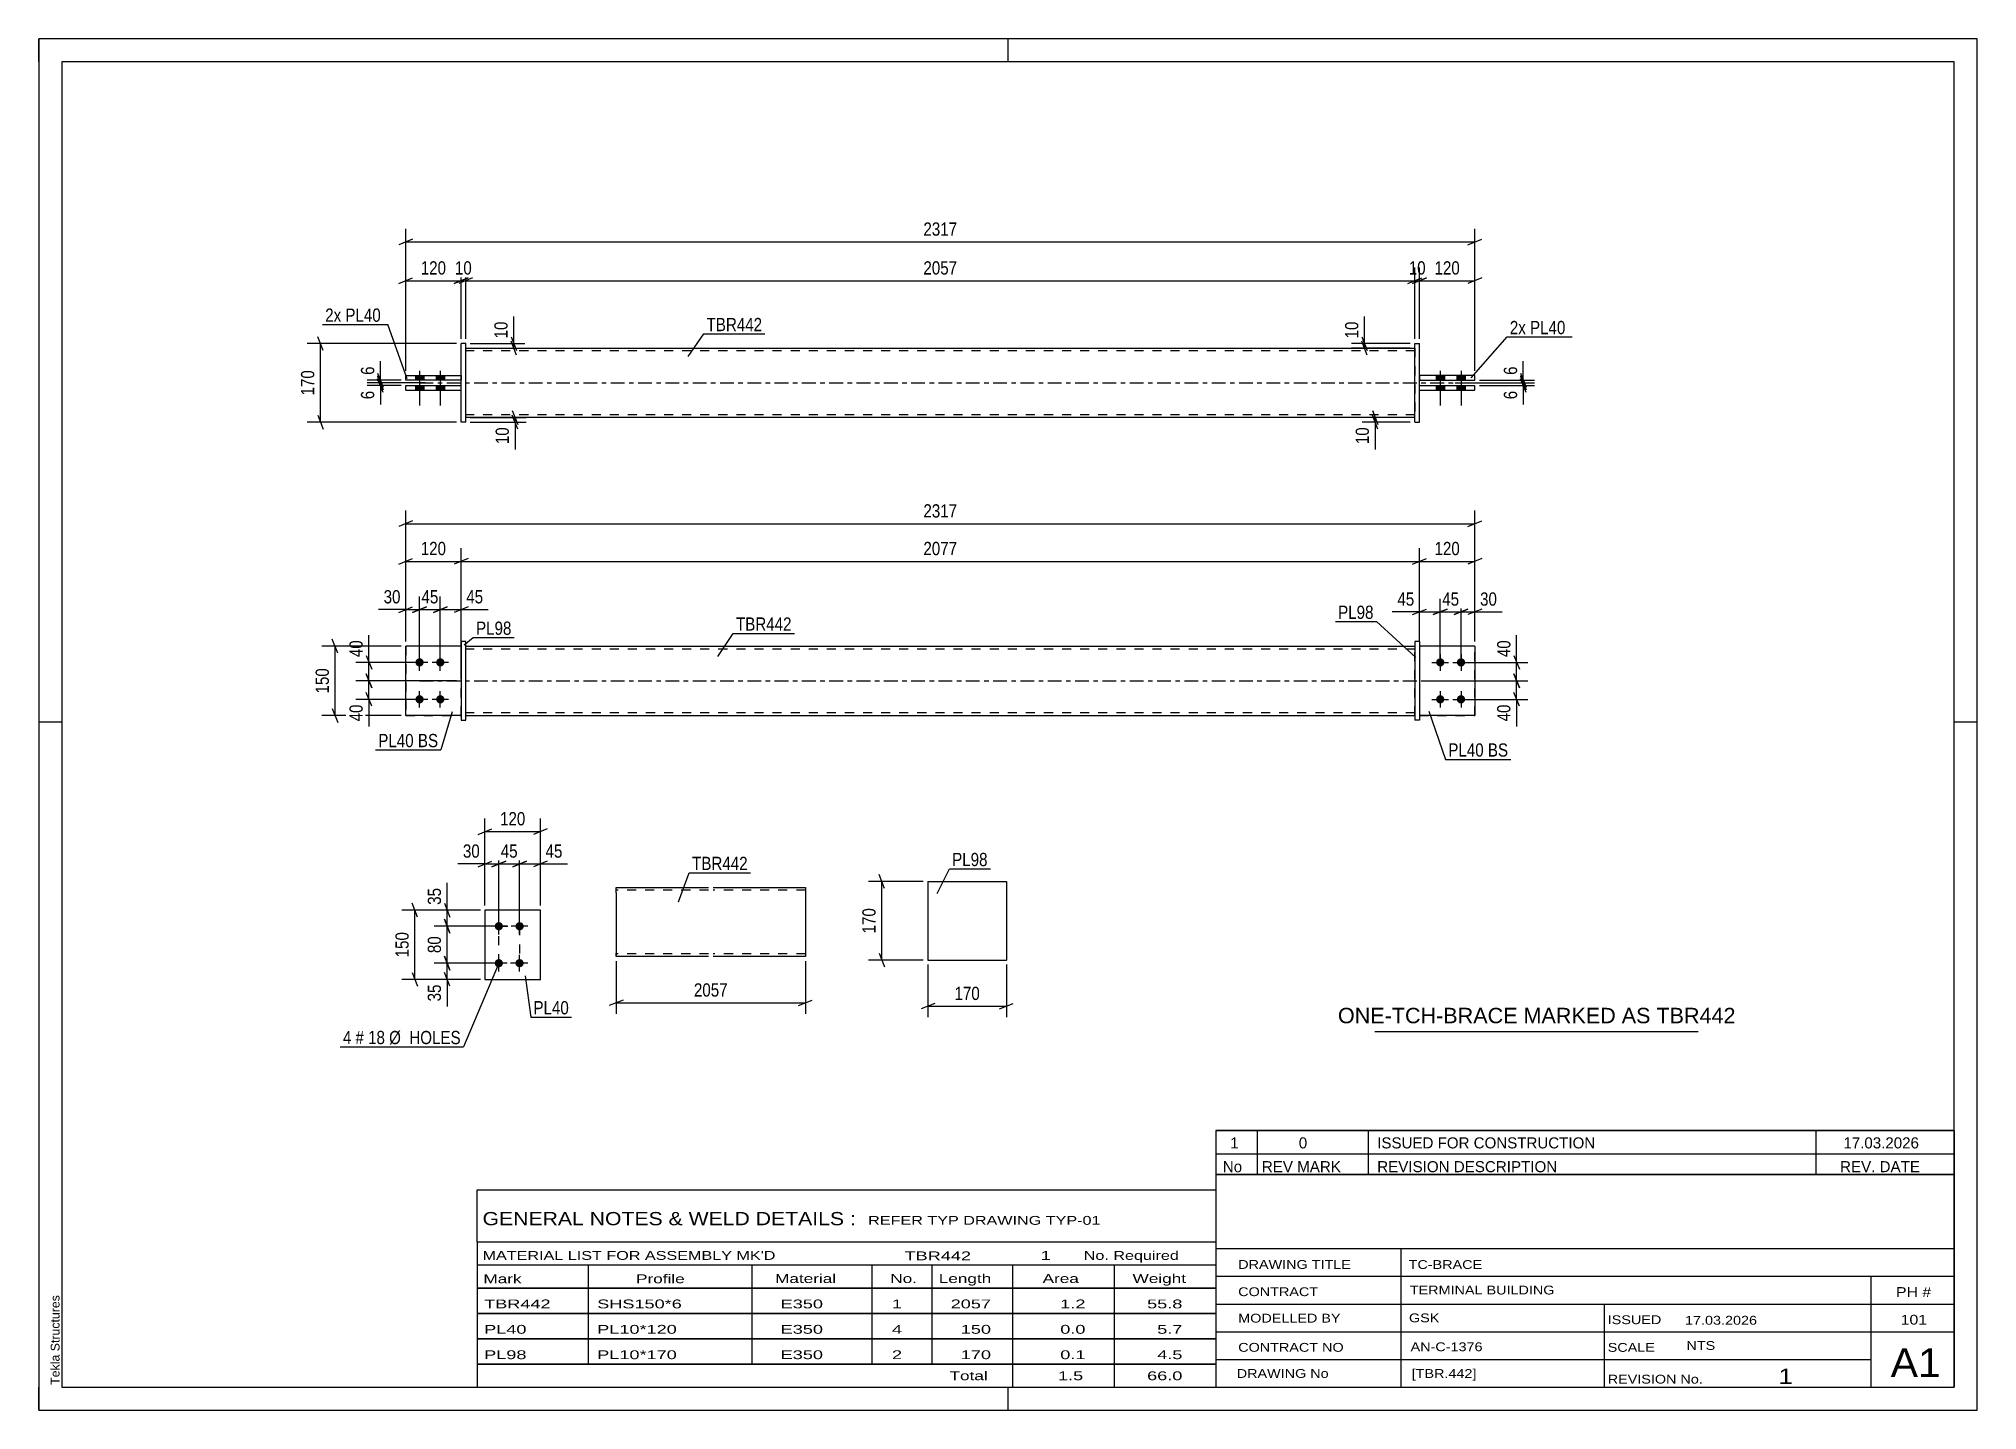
# Paper-space layout 'Layout1' of a CAD drawing. Header units: millimetres. Extents: x 0 to 420, y 0 to 297.
# The model-space entities are those that its viewports show. They can reach past a viewport. Long polylines and large blocks are cut down to what shows.
import ezdxf

# ---------------------------------------------------------------- set-up
doc = ezdxf.new("R2010")
doc.units = ezdxf.units.MM
doc.linetypes.add('DXK_LINE_DOT2', pattern=[3.9198, 1.9599, -1.9599])
doc.linetypes.add('DXK_LINE_DOT3', pattern=[5.9187, 2.979, -0.9799, 0.9799, -0.9799])
doc.layers.add('Viewport layer', color=7, linetype='Continuous', plot=False)
doc.styles.add('Arial', font='ARIAL.TTF', dxfattribs={"height": 0.2})
doc.styles.add('Arial Narrow', font='ARIALN.TTF', dxfattribs={"height": 0.2})

# ---------------------------------------------------------------- blocks, each defined once
blk = doc.blocks.new('Unknown-580871860-1163')
at = {"color": 5, "linetype": 'Continuous'}
for p, q in [((420, 297), (0, 297)), ((0, 297), (0, 0)), ((0, 292), (0, 297)), ((210, 292), (210, 297)), ((420, 0), (420, 297)), ((415, 292), (5, 292)), ((5, 292), (5, 5)), ((415, 5), (415, 292)), ((5, 149), (0, 149)), ((420, 149), (415, 149)), ((0, 0), (0, 5)), ((5, 5), (415, 5)), ((210, 0), (210, 5)), ((0, 0), (420, 0))]:
    blk.add_line(p, q, dxfattribs=at)
at = {"color": 174, "linetype": 'Continuous', "style": 'Arial'}
blk.add_text('Tekla Structures', height=1.9102, rotation=90, dxfattribs=at).set_placement((4.5, 5.5))
blk = doc.blocks.new('Part-580871860-1761 - 1734')
at = {"color": 7, "linetype": 'DXK_LINE_DOT2'}
for p, q in [((311.15, 165.45), (299.15, 165.45)), ((299.15, 165.45), (299.15, 150.45)), ((311.15, 150.45), (311.15, 165.45)), ((299.15, 150.45), (311.15, 150.45))]:
    blk.add_line(p, q, dxfattribs=at)
blk = doc.blocks.new('Part-580871860-1766 - 1734')
at = {"color": 2, "linetype": 'Continuous'}
for p, q in [((311.15, 165.45), (299.15, 165.45)), ((311.15, 165.45), (311.15, 150.45)), ((311.15, 150.45), (299.15, 150.45))]:
    blk.add_line(p, q, dxfattribs=at)
at = {"color": 7, "linetype": 'DXK_LINE_DOT2'}
blk.add_line((299.15, 165.45), (299.15, 150.45), dxfattribs=at)
blk = doc.blocks.new('Part-580871860-1781 - 1734')
at = {"color": 2, "linetype": 'Continuous'}
for p, q in [((299.15, 166.45), (298.15, 166.45)), ((298.15, 166.45), (298.15, 149.45)), ((299.15, 166.45), (299.15, 149.45)), ((299.15, 149.45), (298.15, 149.45))]:
    blk.add_line(p, q, dxfattribs=at)
blk = doc.blocks.new('Part-580871860-1786 - 1734')
at = {"color": 7, "linetype": 'DXK_LINE_DOT2'}
for p, q in [((91.5, 165.45), (79.5, 165.45)), ((79.5, 165.45), (79.5, 150.45)), ((91.5, 150.45), (91.5, 165.45)), ((79.5, 150.45), (91.5, 150.45))]:
    blk.add_line(p, q, dxfattribs=at)
blk = doc.blocks.new('Part-580871860-1791 - 1734')
at = {"color": 2, "linetype": 'Continuous'}
for p, q in [((91.5, 165.45), (79.5, 165.45)), ((79.5, 150.45), (79.5, 165.45)), ((91.5, 150.45), (79.5, 150.45))]:
    blk.add_line(p, q, dxfattribs=at)
at = {"color": 7, "linetype": 'DXK_LINE_DOT2'}
blk.add_line((91.5, 150.45), (91.5, 165.45), dxfattribs=at)
blk = doc.blocks.new('Part-580871860-1796 - 1734')
at = {"color": 2, "linetype": 'Continuous'}
for p, q in [((92.5, 166.45), (91.5, 166.45)), ((91.5, 166.45), (91.5, 149.45)), ((92.5, 149.45), (92.5, 166.45)), ((91.5, 149.45), (92.5, 149.45))]:
    blk.add_line(p, q, dxfattribs=at)
blk = doc.blocks.new('Part-580871860-1801 - 1734')
at = {"color": 2, "linetype": 'Continuous'}
for p, q in [((92.5, 165.45), (298.15, 165.45)), ((92.5, 150.45), (298.15, 150.45))]:
    blk.add_line(p, q, dxfattribs=at)
at = {"color": 7, "linetype": 'DXK_LINE_DOT2'}
for p, q in [((92.5, 150.45), (92.5, 165.45)), ((298.15, 164.85), (92.5, 164.85)), ((298.15, 150.45), (298.15, 165.45)), ((298.15, 151.05), (92.5, 151.05))]:
    blk.add_line(p, q, dxfattribs=at)
at = {"color": 7, "linetype": 'DXK_LINE_DOT3'}
blk.add_line((82.5, 157.95), (308.15, 157.95), dxfattribs=at)
blk = doc.blocks.new('Bolt-580871860-1802 - 1734')
at = {"linetype": 'Continuous'}
for points in [[(303.65, 162.85, -1), (303.65, 161.05, -1)], [(308.15, 162.85, -1), (308.15, 161.05, -1)], [(303.65, 154.85, -1), (303.65, 153.05, -1)], [(308.15, 154.85, -1), (308.15, 153.05, -1)]]:
    blk.add_hatch(color=1, dxfattribs=at).paths.add_polyline_path(points)
at = {"color": 1, "linetype": 'Continuous'}
for p, q in [((301.85, 161.95), (305.45, 161.95)), ((303.65, 163.75), (303.65, 160.15)), ((306.35, 161.95), (309.95, 161.95)), ((308.15, 163.75), (308.15, 160.15)), ((303.65, 155.75), (303.65, 152.15)), ((308.15, 155.75), (308.15, 152.15)), ((301.85, 153.95), (305.45, 153.95)), ((306.35, 153.95), (309.95, 153.95))]:
    blk.add_line(p, q, dxfattribs=at)
blk = doc.blocks.new('Bolt-580871860-1803 - 1734')
at = {"linetype": 'Continuous'}
for points in [[(82.5, 161.05, -1), (82.5, 162.85, -1)], [(87, 161.05, -1), (87, 162.85, -1)], [(82.5, 153.05, -1), (82.5, 154.85, -1)], [(87, 153.05, -1), (87, 154.85, -1)]]:
    blk.add_hatch(color=1, dxfattribs=at).paths.add_polyline_path(points)
at = {"color": 1, "linetype": 'Continuous'}
for p, q in [((84.3, 161.95), (80.7, 161.95)), ((82.5, 160.15), (82.5, 163.75)), ((88.8, 161.95), (85.2, 161.95)), ((87, 160.15), (87, 163.75)), ((82.5, 152.15), (82.5, 155.75)), ((87, 152.15), (87, 155.75)), ((84.3, 153.95), (80.7, 153.95)), ((88.8, 153.95), (85.2, 153.95))]:
    blk.add_line(p, q, dxfattribs=at)
blk = doc.blocks.new('Part-580871860-1425 - 1390')
at = {"color": 2, "linetype": 'Continuous'}
for p, q in [((298.15, 213.99), (298.15, 230.99)), ((298.15, 230.99), (299.15, 230.99)), ((299.15, 213.99), (299.15, 230.99)), ((298.15, 213.99), (299.15, 213.99))]:
    blk.add_line(p, q, dxfattribs=at)
blk = doc.blocks.new('Part-580871860-1457 - 1390')
at = {"color": 2, "linetype": 'Continuous'}
for p, q in [((311.15, 224.09), (299.15, 224.09)), ((299.15, 223.09), (311.15, 223.09)), ((311.15, 223.09), (311.15, 224.09))]:
    blk.add_line(p, q, dxfattribs=at)
at = {"color": 7, "linetype": 'DXK_LINE_DOT2'}
blk.add_line((299.15, 224.09), (299.15, 223.09), dxfattribs=at)
blk = doc.blocks.new('Part-580871860-1393 - 1390')
at = {"color": 2, "linetype": 'Continuous'}
for p, q in [((92.5, 230.99), (91.5, 230.99)), ((91.5, 213.99), (91.5, 230.99)), ((92.5, 213.99), (92.5, 230.99)), ((92.5, 213.99), (91.5, 213.99))]:
    blk.add_line(p, q, dxfattribs=at)
blk = doc.blocks.new('Part-580871860-1419 - 1390')
at = {"color": 2, "linetype": 'Continuous'}
for p, q in [((79.5, 220.89), (79.5, 221.89)), ((79.5, 221.89), (91.5, 221.89)), ((79.5, 220.89), (91.5, 220.89))]:
    blk.add_line(p, q, dxfattribs=at)
at = {"color": 7, "linetype": 'DXK_LINE_DOT2'}
blk.add_line((91.5, 220.89), (91.5, 221.89), dxfattribs=at)
blk = doc.blocks.new('Part-580871860-1424 - 1390')
at = {"color": 2, "linetype": 'Continuous'}
for p, q in [((79.5, 224.09), (91.5, 224.09)), ((79.5, 223.09), (79.5, 224.09)), ((91.5, 223.09), (79.5, 223.09))]:
    blk.add_line(p, q, dxfattribs=at)
at = {"color": 7, "linetype": 'DXK_LINE_DOT2'}
blk.add_line((91.5, 224.09), (91.5, 223.09), dxfattribs=at)
blk = doc.blocks.new('Bolt-580871860-1446 - 1390')
at = {"linetype": 'Continuous'}
for points in [[(304.55, 224.09), (302.75, 224.09), (302.75, 223.09), (304.55, 223.09)], [(304.55, 224.09), (302.75, 224.09), (302.75, 223.09), (304.55, 223.09)], [(309.05, 224.09), (307.25, 224.09), (307.25, 223.09), (309.05, 223.09)], [(309.05, 224.09), (307.25, 224.09), (307.25, 223.09), (309.05, 223.09)], [(304.55, 221.89), (302.75, 221.89), (302.75, 220.89), (304.55, 220.89)], [(304.55, 221.89), (302.75, 221.89), (302.75, 220.89), (304.55, 220.89)], [(309.05, 221.89), (307.25, 221.89), (307.25, 220.89), (309.05, 220.89)], [(309.05, 221.89), (307.25, 221.89), (307.25, 220.89), (309.05, 220.89)]]:
    blk.add_hatch(color=1, dxfattribs=at).paths.add_polyline_path(points)
at = {"color": 1, "linetype": 'Continuous'}
for p, q in [((302.75, 224.09), (302.75, 223.09)), ((302.75, 224.09), (302.75, 223.09)), ((303.65, 225.09), (303.65, 217.59)), ((303.65, 225.09), (303.65, 217.59)), ((304.55, 224.09), (304.55, 223.09)), ((304.55, 224.09), (304.55, 223.09)), ((307.25, 224.09), (307.25, 223.09)), ((307.25, 224.09), (307.25, 223.09)), ((308.15, 225.09), (308.15, 217.59)), ((308.15, 225.09), (308.15, 217.59)), ((309.05, 224.09), (309.05, 223.09)), ((309.05, 224.09), (309.05, 223.09)), ((302.75, 221.89), (302.75, 220.89)), ((302.75, 221.89), (302.75, 220.89)), ((304.55, 221.89), (304.55, 220.89)), ((304.55, 221.89), (304.55, 220.89)), ((307.25, 221.89), (307.25, 220.89)), ((307.25, 221.89), (307.25, 220.89)), ((309.05, 221.89), (309.05, 220.89)), ((309.05, 221.89), (309.05, 220.89))]:
    blk.add_line(p, q, dxfattribs=at)
blk = doc.blocks.new('Part-580871860-1430 - 1390')
at = {"color": 2, "linetype": 'Continuous'}
for p, q in [((299.15, 221.89), (311.15, 221.89)), ((299.15, 220.89), (311.15, 220.89)), ((311.15, 220.89), (311.15, 221.89))]:
    blk.add_line(p, q, dxfattribs=at)
at = {"color": 7, "linetype": 'DXK_LINE_DOT2'}
blk.add_line((299.15, 220.89), (299.15, 221.89), dxfattribs=at)
blk = doc.blocks.new('Part-580871860-1445 - 1390')
at = {"color": 2, "linetype": 'Continuous'}
for p, q in [((92.5, 229.99), (298.15, 229.99)), ((298.15, 214.99), (92.5, 214.99))]:
    blk.add_line(p, q, dxfattribs=at)
at = {"color": 7, "linetype": 'DXK_LINE_DOT2'}
for p, q in [((92.5, 214.99), (92.5, 229.99)), ((298.15, 229.39), (92.5, 229.39)), ((298.15, 229.99), (298.15, 214.99)), ((298.15, 215.59), (92.5, 215.59))]:
    blk.add_line(p, q, dxfattribs=at)
at = {"color": 7, "linetype": 'DXK_LINE_DOT3'}
blk.add_line((82.5, 222.49), (308.15, 222.49), dxfattribs=at)
blk = doc.blocks.new('Bolt-580871860-1447 - 1390')
at = {"linetype": 'Continuous'}
for points in [[(81.6, 223.09), (83.4, 223.09), (83.4, 224.09), (81.6, 224.09)], [(81.6, 223.09), (83.4, 223.09), (83.4, 224.09), (81.6, 224.09)], [(86.1, 223.09), (87.9, 223.09), (87.9, 224.09), (86.1, 224.09)], [(86.1, 223.09), (87.9, 223.09), (87.9, 224.09), (86.1, 224.09)], [(81.6, 220.89), (83.4, 220.89), (83.4, 221.89), (81.6, 221.89)], [(81.6, 220.89), (83.4, 220.89), (83.4, 221.89), (81.6, 221.89)], [(86.1, 220.89), (87.9, 220.89), (87.9, 221.89), (86.1, 221.89)], [(86.1, 220.89), (87.9, 220.89), (87.9, 221.89), (86.1, 221.89)]]:
    blk.add_hatch(color=1, dxfattribs=at).paths.add_polyline_path(points)
at = {"color": 1, "linetype": 'Continuous'}
for p, q in [((81.6, 224.09), (81.6, 223.09)), ((81.6, 224.09), (81.6, 223.09)), ((82.5, 225.09), (82.5, 217.59)), ((82.5, 225.09), (82.5, 217.59)), ((83.4, 224.09), (83.4, 223.09)), ((83.4, 224.09), (83.4, 223.09)), ((86.1, 224.09), (86.1, 223.09)), ((86.1, 224.09), (86.1, 223.09)), ((87, 225.09), (87, 217.59)), ((87, 225.09), (87, 217.59)), ((87.9, 224.09), (87.9, 223.09)), ((87.9, 224.09), (87.9, 223.09)), ((81.6, 221.89), (81.6, 220.89)), ((81.6, 221.89), (81.6, 220.89)), ((83.4, 221.89), (83.4, 220.89)), ((83.4, 221.89), (83.4, 220.89)), ((86.1, 221.89), (86.1, 220.89)), ((86.1, 221.89), (86.1, 220.89)), ((87.9, 221.89), (87.9, 220.89)), ((87.9, 221.89), (87.9, 220.89))]:
    blk.add_line(p, q, dxfattribs=at)
blk = doc.blocks.new('Bolt-580871860-2165 - 2125')
at = {"linetype": 'Continuous'}
for points in [[(99.68, 103.91, -1), (99.68, 105.71, -1)], [(104.18, 103.91, -1), (104.18, 105.71, -1)], [(99.68, 95.91, -1), (99.68, 97.71, -1)], [(104.18, 95.91, -1), (104.18, 97.71, -1)]]:
    blk.add_hatch(color=1, dxfattribs=at).paths.add_polyline_path(points)
at = {"color": 1, "linetype": 'Continuous'}
for p, q in [((99.68, 103.01), (99.68, 106.61)), ((104.18, 103.01), (104.18, 106.61)), ((101.48, 104.81), (97.88, 104.81)), ((105.98, 104.81), (102.38, 104.81)), ((101.48, 96.81), (97.88, 96.81)), ((99.68, 95.01), (99.68, 98.61)), ((105.98, 96.81), (102.38, 96.81)), ((104.18, 95.01), (104.18, 98.61))]:
    blk.add_line(p, q, dxfattribs=at)
blk = doc.blocks.new('Part-580871860-2132 - 2125')
at = {"color": 2, "linetype": 'Continuous'}
for p, q in [((108.68, 108.31), (96.68, 108.31)), ((96.68, 108.31), (96.68, 93.31)), ((108.68, 93.31), (108.68, 108.31)), ((96.68, 93.31), (108.68, 93.31))]:
    blk.add_line(p, q, dxfattribs=at)
blk = doc.blocks.new('Part-580871860-2296 - 2290')
at = {"color": 2, "linetype": 'Continuous'}
for p, q in [((192.65, 114.49), (192.65, 97.49)), ((192.65, 114.49), (209.65, 114.49)), ((209.65, 114.49), (209.65, 97.49)), ((192.65, 97.49), (209.65, 97.49))]:
    blk.add_line(p, q, dxfattribs=at)
blk = doc.blocks.new('Part-580871860-2321 - 2315')
at = {"color": 2, "linetype": 'Continuous'}
for p, q in [((125.1, 112.03), (125.1, 113.23)), ((125.1, 113.23), (145.1, 113.23)), ((125.1, 112.03), (125.1, 98.97)), ((146.1, 113.23), (166.1, 113.23)), ((166.1, 113.23), (166.1, 113.14)), ((166.1, 113.14), (166.1, 112.03)), ((166.1, 112.03), (166.1, 98.23)), ((125.1, 98.32), (125.1, 98.97)), ((125.1, 98.23), (125.1, 98.32)), ((145.1, 98.23), (125.1, 98.23)), ((166.1, 98.23), (146.1, 98.23))]:
    blk.add_line(p, q, dxfattribs=at)
at = {"color": 7, "linetype": 'DXK_LINE_DOT2'}
for p, q in [((145.1, 112.63), (125.1, 112.63)), ((166.1, 112.63), (146.1, 112.63)), ((166.1, 112.88), (166.1, 112.03)), ((125.1, 98.97), (125.1, 98.58)), ((125.1, 98.83), (125.1, 98.88)), ((145.1, 98.83), (125.1, 98.83)), ((166.1, 98.83), (146.1, 98.83)), ((166.1, 98.88), (166.1, 98.97)), ((166.1, 98.83), (166.1, 98.88)), ((166.1, 98.83), (166.1, 98.88))]:
    blk.add_line(p, q, dxfattribs=at)
blk = doc.blocks.new('Rectangle-580871860-2275 - 2125')
at = {"color": 1, "linetype": 'DXK_LINE_DOT2'}
blk.add_lwpolyline([(99.68, 104.81), (104.18, 104.81), (104.18, 96.81), (99.68, 96.81), (99.68, 104.81)], close=True, dxfattribs=at)
blk = doc.blocks.new('StraightDimension-580871860-1966 - 1734')
at = {"color": 7, "linetype": 'Continuous'}
for p, q in [((79.5, 166.45), (79.5, 194.83)), ((311.15, 166.45), (311.15, 194.83)), ((81, 192.58), (78, 191.38)), ((79.5, 191.98), (311.15, 191.98)), ((309.65, 191.38), (312.65, 192.58))]:
    blk.add_line(p, q, dxfattribs=at)
at = {"color": 0}
blk.add_wipeout([(199.58, 192.73), (199.58, 196.93), (191.07, 196.93), (191.07, 192.73)], dxfattribs=at)
at = {"color": 3, "style": 'Arial Narrow'}
blk.add_text('2317', height=2.863, dxfattribs=at).set_placement((191.67, 193.33))
blk = doc.blocks.new('StraightDimension-580871860-1931 - 1734')
at = {"color": 7, "linetype": 'Continuous'}
for p, q in [((79.5, 166.45), (79.5, 186.68)), ((91.5, 158.95), (91.5, 186.68)), ((78, 183.23), (81, 184.43)), ((79.5, 183.83), (91.5, 183.83)), ((93, 184.43), (90, 183.23))]:
    blk.add_line(p, q, dxfattribs=at)
at = {"color": 0}
blk.add_wipeout([(88.84, 184.58), (88.84, 188.78), (82.16, 188.78), (82.16, 184.58)], dxfattribs=at)
at = {"color": 3, "style": 'Arial Narrow'}
blk.add_text('120', height=2.863, dxfattribs=at).set_placement((82.76, 185.18))
blk = doc.blocks.new('StraightDimension-580871860-1867 - 1734')
at = {"color": 7, "linetype": 'Continuous'}
for p, q in [((81, 172.78), (84, 173.98)), ((82.5, 162.95), (82.5, 176.23)), ((82.5, 173.38), (87, 173.38)), ((88.5, 173.98), (85.5, 172.78)), ((87, 162.95), (87, 176.23))]:
    blk.add_line(p, q, dxfattribs=at)
at = {"color": 0}
blk.add_wipeout([(87.18, 174.13), (87.18, 178.33), (82.32, 178.33), (82.32, 174.13)], dxfattribs=at)
at = {"color": 3, "style": 'Arial Narrow'}
blk.add_text('45', height=2.863, dxfattribs=at).set_placement((82.92, 174.73))
blk = doc.blocks.new('StraightDimension-580871860-1841 - 1734')
at = {"color": 7, "linetype": 'Continuous'}
for p, q in [((81.5, 161.95), (68.68, 161.95)), ((70.93, 163.45), (72.13, 160.45)), ((71.53, 157.95), (71.53, 161.95)), ((90.5, 157.95), (68.68, 157.95)), ((72.13, 156.45), (70.93, 159.45))]:
    blk.add_line(p, q, dxfattribs=at)
at = {"color": 0}
blk.add_wipeout([(70.78, 167.34), (66.58, 167.34), (66.58, 162.48), (70.78, 162.48)], dxfattribs=at)
at = {"color": 7, "linetype": 'Continuous'}
blk.add_line((71.53, 161.95), (71.53, 167.86), dxfattribs=at)
blk.add_line((71.53, 161.95), (71.53, 167.86), dxfattribs=at)
at = {"color": 3, "style": 'Arial Narrow'}
blk.add_text('40', height=2.863, rotation=90.0002, dxfattribs=at).set_placement((70.18, 163.08))
blk = doc.blocks.new('StraightDimension-580871860-1812 - 1734')
at = {"color": 7, "linetype": 'Continuous'}
for p, q in [((78.5, 165.45), (61.35, 165.45)), ((64.8, 163.95), (63.6, 166.95)), ((64.2, 150.45), (64.2, 165.45)), ((63.6, 151.95), (64.8, 148.95)), ((78.5, 150.45), (61.35, 150.45))]:
    blk.add_line(p, q, dxfattribs=at)
at = {"color": 0}
blk.add_wipeout([(63.45, 161.3), (59.25, 161.3), (59.25, 154.61), (63.45, 154.61)], dxfattribs=at)
at = {"color": 3, "style": 'Arial Narrow'}
blk.add_text('150', height=2.863, rotation=90.0002, dxfattribs=at).set_placement((62.85, 155.21))
blk = doc.blocks.new('StraightDimension-580871860-1832 - 1734')
at = {"color": 7, "linetype": 'Continuous'}
for p, q in [((90.5, 157.95), (68.68, 157.95)), ((70.93, 159.45), (72.13, 156.45)), ((72.13, 152.45), (70.93, 155.45)), ((71.53, 153.95), (71.53, 157.95)), ((81.5, 153.95), (68.68, 153.95))]:
    blk.add_line(p, q, dxfattribs=at)
at = {"color": 0}
blk.add_wipeout([(70.78, 153.43), (66.58, 153.43), (66.58, 148.57), (70.78, 148.57)], dxfattribs=at)
at = {"color": 7, "linetype": 'Continuous'}
blk.add_line((71.53, 153.95), (71.53, 148.05), dxfattribs=at)
blk.add_line((71.53, 153.95), (71.53, 148.05), dxfattribs=at)
at = {"color": 3, "style": 'Arial Narrow'}
blk.add_text('40', height=2.863, rotation=90.0002, dxfattribs=at).set_placement((70.18, 149.17))
blk = doc.blocks.new('StraightDimension-580871860-1851 - 1734')
at = {"color": 7, "linetype": 'Continuous'}
for p, q in [((78, 172.78), (81, 173.98)), ((79.5, 166.45), (79.5, 176.23)), ((79.5, 173.38), (82.5, 173.38)), ((84, 173.98), (81, 172.78)), ((82.5, 162.95), (82.5, 176.23))]:
    blk.add_line(p, q, dxfattribs=at)
at = {"color": 0}
blk.add_wipeout([(78.97, 174.13), (78.97, 178.33), (74.12, 178.33), (74.12, 174.13)], dxfattribs=at)
at = {"color": 7, "linetype": 'Continuous'}
blk.add_line((79.5, 173.38), (73.59, 173.38), dxfattribs=at)
blk.add_line((79.5, 173.38), (73.59, 173.38), dxfattribs=at)
at = {"color": 3, "style": 'Arial Narrow'}
blk.add_text('30', height=2.863, dxfattribs=at).set_placement((74.72, 174.73))
blk = doc.blocks.new('StraightDimension-580871860-1880 - 1734')
at = {"color": 7, "linetype": 'Continuous'}
for p, q in [((85.5, 172.78), (88.5, 173.98)), ((87, 162.95), (87, 176.23)), ((87, 173.38), (91.5, 173.38)), ((93, 173.98), (90, 172.78)), ((91.5, 166.45), (91.5, 176.23))]:
    blk.add_line(p, q, dxfattribs=at)
at = {"color": 0}
blk.add_wipeout([(96.88, 174.13), (96.88, 178.33), (92.02, 178.33), (92.02, 174.13)], dxfattribs=at)
at = {"color": 7, "linetype": 'Continuous'}
blk.add_line((91.5, 173.38), (97.4, 173.38), dxfattribs=at)
blk.add_line((91.5, 173.38), (97.4, 173.38), dxfattribs=at)
at = {"color": 3, "style": 'Arial Narrow'}
blk.add_text('45', height=2.863, dxfattribs=at).set_placement((92.62, 174.73))
blk = doc.blocks.new('StraightDimension-580871860-1897 - 1734')
at = {"color": 7, "linetype": 'Continuous'}
for p, q in [((299.15, 166.45), (299.15, 186.68)), ((311.15, 166.45), (311.15, 186.68)), ((297.65, 183.23), (300.65, 184.43)), ((299.15, 183.83), (311.15, 183.83)), ((312.65, 184.43), (309.65, 183.23))]:
    blk.add_line(p, q, dxfattribs=at)
at = {"color": 0}
blk.add_wipeout([(308.5, 184.58), (308.5, 188.78), (301.81, 188.78), (301.81, 184.58)], dxfattribs=at)
at = {"color": 3, "style": 'Arial Narrow'}
blk.add_text('120', height=2.863, dxfattribs=at).set_placement((302.41, 185.18))
blk = doc.blocks.new('StraightDimension-580871860-1916 - 1734')
at = {"color": 7, "linetype": 'Continuous'}
for p, q in [((91.5, 158.95), (91.5, 186.68)), ((299.15, 166.45), (299.15, 186.68)), ((93, 184.43), (90, 183.23)), ((91.5, 183.83), (299.15, 183.83)), ((297.65, 183.23), (300.65, 184.43))]:
    blk.add_line(p, q, dxfattribs=at)
at = {"color": 0}
blk.add_wipeout([(199.58, 184.58), (199.58, 188.78), (191.07, 188.78), (191.07, 184.58)], dxfattribs=at)
at = {"color": 3, "style": 'Arial Narrow'}
blk.add_text('2077', height=2.863, dxfattribs=at).set_placement((191.67, 185.18))
blk = doc.blocks.new('StraightDimension-580871860-1947 - 1734')
at = {"color": 7, "linetype": 'Continuous'}
for p, q in [((300.15, 157.95), (322.6, 157.95)), ((319.6, 159.45), (320.8, 156.45)), ((320.8, 152.45), (319.6, 155.45)), ((320.2, 153.95), (320.2, 157.95)), ((309.15, 153.95), (322.6, 153.95))]:
    blk.add_line(p, q, dxfattribs=at)
at = {"color": 0}
blk.add_wipeout([(319.45, 153.43), (315.25, 153.43), (315.25, 148.57), (319.45, 148.57)], dxfattribs=at)
at = {"color": 7, "linetype": 'Continuous'}
blk.add_line((320.2, 153.95), (320.2, 148.05), dxfattribs=at)
blk.add_line((320.2, 153.95), (320.2, 148.05), dxfattribs=at)
at = {"color": 3, "style": 'Arial Narrow'}
blk.add_text('40', height=2.863, rotation=90.0002, dxfattribs=at).set_placement((318.85, 149.17))
blk = doc.blocks.new('StraightDimension-580871860-1956 - 1734')
at = {"color": 7, "linetype": 'Continuous'}
for p, q in [((309.15, 161.95), (322.6, 161.95)), ((319.6, 163.45), (320.8, 160.45)), ((320.2, 157.95), (320.2, 161.95)), ((300.15, 157.95), (322.6, 157.95)), ((320.8, 156.45), (319.6, 159.45))]:
    blk.add_line(p, q, dxfattribs=at)
at = {"color": 0}
blk.add_wipeout([(319.45, 167.34), (315.25, 167.34), (315.25, 162.48), (319.45, 162.48)], dxfattribs=at)
at = {"color": 7, "linetype": 'Continuous'}
blk.add_line((320.2, 161.95), (320.2, 167.86), dxfattribs=at)
blk.add_line((320.2, 161.95), (320.2, 167.86), dxfattribs=at)
at = {"color": 3, "style": 'Arial Narrow'}
blk.add_text('40', height=2.863, rotation=90.0002, dxfattribs=at).set_placement((318.85, 163.08))
blk = doc.blocks.new('StraightDimension-580871860-1986 - 1734')
at = {"color": 7, "linetype": 'Continuous'}
for p, q in [((306.65, 172.29), (309.65, 173.49)), ((308.15, 162.95), (308.15, 175.74)), ((308.15, 172.89), (311.15, 172.89)), ((312.65, 173.49), (309.65, 172.29)), ((311.15, 166.45), (311.15, 175.74))]:
    blk.add_line(p, q, dxfattribs=at)
at = {"color": 0}
blk.add_wipeout([(316.53, 173.64), (316.53, 177.84), (311.68, 177.84), (311.68, 173.64)], dxfattribs=at)
at = {"color": 7, "linetype": 'Continuous'}
blk.add_line((311.15, 172.89), (317.06, 172.89), dxfattribs=at)
blk.add_line((311.15, 172.89), (317.06, 172.89), dxfattribs=at)
at = {"color": 3, "style": 'Arial Narrow'}
blk.add_text('30', height=2.863, dxfattribs=at).set_placement((312.28, 174.24))
blk = doc.blocks.new('StraightDimension-580871860-2002 - 1734')
at = {"color": 7, "linetype": 'Continuous'}
for p, q in [((302.15, 172.29), (305.15, 173.49)), ((303.65, 162.95), (303.65, 175.74)), ((303.65, 172.89), (308.15, 172.89)), ((309.65, 173.49), (306.65, 172.29)), ((308.15, 162.95), (308.15, 175.74))]:
    blk.add_line(p, q, dxfattribs=at)
at = {"color": 0}
blk.add_wipeout([(308.33, 173.64), (308.33, 177.84), (303.48, 177.84), (303.48, 173.64)], dxfattribs=at)
at = {"color": 3, "style": 'Arial Narrow'}
blk.add_text('45', height=2.863, dxfattribs=at).set_placement((304.08, 174.24))
blk = doc.blocks.new('StraightDimension-580871860-2015 - 1734')
at = {"color": 7, "linetype": 'Continuous'}
for p, q in [((297.65, 172.29), (300.65, 173.49)), ((299.15, 166.45), (299.15, 175.74)), ((299.15, 172.89), (303.65, 172.89)), ((305.15, 173.49), (302.15, 172.29)), ((303.65, 162.95), (303.65, 175.74))]:
    blk.add_line(p, q, dxfattribs=at)
at = {"color": 0}
blk.add_wipeout([(298.63, 173.64), (298.63, 177.84), (293.77, 177.84), (293.77, 173.64)], dxfattribs=at)
at = {"color": 7, "linetype": 'Continuous'}
blk.add_line((299.15, 172.89), (293.25, 172.89), dxfattribs=at)
blk.add_line((299.15, 172.89), (293.25, 172.89), dxfattribs=at)
at = {"color": 3, "style": 'Arial Narrow'}
blk.add_text('45', height=2.863, dxfattribs=at).set_placement((294.37, 174.24))
blk = doc.blocks.new('StraightDimension-580871860-1594 - 1390')
at = {"color": 7, "linetype": 'Continuous'}
for p, q in [((102.32, 232.49), (103.52, 229.49)), ((103.52, 228.49), (102.32, 231.49)), ((93.5, 230.99), (105.32, 230.99)), ((93.5, 229.99), (105.32, 229.99)), ((102.92, 229.99), (102.92, 230.99))]:
    blk.add_line(p, q, dxfattribs=at)
at = {"color": 0}
blk.add_wipeout([(102.17, 236.37), (97.97, 236.37), (97.97, 231.51), (102.17, 231.51)], dxfattribs=at)
at = {"color": 7, "linetype": 'Continuous'}
blk.add_line((102.92, 230.99), (102.92, 236.89), dxfattribs=at)
blk.add_line((102.92, 230.99), (102.92, 236.89), dxfattribs=at)
at = {"color": 3, "style": 'Arial Narrow'}
blk.add_text('10', height=2.863, rotation=90.0002, dxfattribs=at).set_placement((101.57, 232.11))
blk = doc.blocks.new('StraightDimension-580871860-1552 - 1390')
at = {"color": 7, "linetype": 'Continuous'}
for p, q in [((78.5, 223.09), (71.17, 223.09)), ((73.42, 224.59), (74.62, 221.59)), ((74.62, 220.99), (73.42, 223.99)), ((74.02, 222.49), (74.02, 223.09)), ((83.75, 222.49), (71.17, 222.49))]:
    blk.add_line(p, q, dxfattribs=at)
at = {"color": 0}
blk.add_wipeout([(73.27, 226.64), (69.07, 226.64), (69.07, 223.61), (73.27, 223.61)], dxfattribs=at)
at = {"color": 7, "linetype": 'Continuous'}
blk.add_line((74.02, 223.09), (74.02, 227.17), dxfattribs=at)
blk.add_line((74.02, 223.09), (74.02, 227.17), dxfattribs=at)
at = {"color": 3, "style": 'Arial Narrow'}
blk.add_text('6', height=2.86, rotation=90.0002, dxfattribs=at).set_placement((72.67, 224.21))
blk = doc.blocks.new('StraightDimension-580871860-1655 - 1390')
at = {"color": 7, "linetype": 'Continuous'}
for p, q in [((296.65, 244), (299.65, 245.2)), ((300.65, 245.2), (297.65, 244)), ((298.15, 231.99), (298.15, 247.45)), ((298.15, 244.6), (299.15, 244.6)), ((299.15, 231.99), (299.15, 247.45))]:
    blk.add_line(p, q, dxfattribs=at)
at = {"color": 0}
blk.add_wipeout([(301.08, 245.35), (301.08, 249.55), (296.23, 249.55), (296.23, 245.35)], dxfattribs=at)
at = {"color": 3, "style": 'Arial Narrow'}
blk.add_text('10', height=2.863, dxfattribs=at).set_placement((296.83, 245.95))
blk = doc.blocks.new('StraightDimension-580871860-1645 - 1390')
at = {"color": 7, "linetype": 'Continuous'}
for p, q in [((94, 245.2), (91, 244)), ((92.5, 231.99), (92.5, 247.45)), ((92.5, 244.6), (298.15, 244.6)), ((296.65, 244), (299.65, 245.2)), ((298.15, 231.99), (298.15, 247.45))]:
    blk.add_line(p, q, dxfattribs=at)
at = {"color": 0}
blk.add_wipeout([(199.58, 245.35), (199.58, 249.55), (191.07, 249.55), (191.07, 245.35)], dxfattribs=at)
at = {"color": 3, "style": 'Arial Narrow'}
blk.add_text('2057', height=2.863, dxfattribs=at).set_placement((191.67, 245.95))
blk = doc.blocks.new('StraightDimension-580871860-1534 - 1390')
at = {"color": 7, "linetype": 'Continuous'}
for p, q in [((73.42, 223.99), (74.62, 220.99)), ((74.62, 220.39), (73.42, 223.39)), ((83.75, 222.49), (71.17, 222.49)), ((78.5, 221.89), (71.17, 221.89)), ((74.02, 221.89), (74.02, 222.49))]:
    blk.add_line(p, q, dxfattribs=at)
at = {"color": 0}
blk.add_wipeout([(73.27, 221.36), (69.07, 221.36), (69.07, 218.33), (73.27, 218.33)], dxfattribs=at)
at = {"color": 7, "linetype": 'Continuous'}
blk.add_line((74.02, 221.89), (74.02, 217.81), dxfattribs=at)
blk.add_line((74.02, 221.89), (74.02, 217.81), dxfattribs=at)
at = {"color": 3, "style": 'Arial Narrow'}
blk.add_text('6', height=2.86, rotation=90.0002, dxfattribs=at).set_placement((72.67, 218.93))
blk = doc.blocks.new('StraightDimension-580871860-1564 - 1390')
at = {"color": 7, "linetype": 'Continuous'}
for p, q in [((61.63, 229.49), (60.43, 232.49)), ((90.5, 230.99), (58.18, 230.99)), ((61.03, 213.99), (61.03, 230.99)), ((60.43, 215.49), (61.63, 212.49)), ((90.5, 213.99), (58.18, 213.99))]:
    blk.add_line(p, q, dxfattribs=at)
at = {"color": 0}
blk.add_wipeout([(60.28, 225.83), (56.08, 225.83), (56.08, 219.15), (60.28, 219.15)], dxfattribs=at)
at = {"color": 3, "style": 'Arial Narrow'}
blk.add_text('170', height=2.863, rotation=90.0002, dxfattribs=at).set_placement((59.68, 219.75))
blk = doc.blocks.new('StraightDimension-580871860-1576 - 1390')
at = {"color": 7, "linetype": 'Continuous'}
for p, q in [((321.05, 223.99), (322.25, 220.99)), ((322.25, 220.39), (321.05, 223.39)), ((306.9, 222.49), (324.05, 222.49)), ((312.15, 221.89), (324.05, 221.89)), ((321.65, 221.89), (321.65, 222.49))]:
    blk.add_line(p, q, dxfattribs=at)
at = {"color": 0}
blk.add_wipeout([(320.9, 221.36), (316.7, 221.36), (316.7, 218.33), (320.9, 218.33)], dxfattribs=at)
at = {"color": 7, "linetype": 'Continuous'}
blk.add_line((321.65, 221.89), (321.65, 217.81), dxfattribs=at)
blk.add_line((321.65, 221.89), (321.65, 217.81), dxfattribs=at)
at = {"color": 3, "style": 'Arial Narrow'}
blk.add_text('6', height=2.86, rotation=90.0002, dxfattribs=at).set_placement((320.3, 218.93))
blk = doc.blocks.new('StraightDimension-580871860-1585 - 1390')
at = {"color": 7, "linetype": 'Continuous'}
for p, q in [((312.15, 223.09), (324.05, 223.09)), ((321.05, 224.59), (322.25, 221.59)), ((322.25, 220.99), (321.05, 223.99)), ((321.65, 222.49), (321.65, 223.09)), ((306.9, 222.49), (324.05, 222.49))]:
    blk.add_line(p, q, dxfattribs=at)
at = {"color": 0}
blk.add_wipeout([(320.9, 226.64), (316.7, 226.64), (316.7, 223.61), (320.9, 223.61)], dxfattribs=at)
at = {"color": 7, "linetype": 'Continuous'}
blk.add_line((321.65, 223.09), (321.65, 227.17), dxfattribs=at)
blk.add_line((321.65, 223.09), (321.65, 227.17), dxfattribs=at)
at = {"color": 3, "style": 'Arial Narrow'}
blk.add_text('6', height=2.86, rotation=90.0002, dxfattribs=at).set_placement((320.3, 224.21))
blk = doc.blocks.new('StraightDimension-580871860-1605 - 1390')
at = {"color": 7, "linetype": 'Continuous'}
for p, q in [((93.5, 214.99), (105.6, 214.99)), ((102.6, 216.49), (103.8, 213.49)), ((103.8, 212.49), (102.6, 215.49)), ((103.2, 213.99), (103.2, 214.99)), ((93.5, 213.99), (105.6, 213.99))]:
    blk.add_line(p, q, dxfattribs=at)
at = {"color": 0}
blk.add_wipeout([(102.45, 213.46), (98.25, 213.46), (98.25, 208.61), (102.45, 208.61)], dxfattribs=at)
at = {"color": 7, "linetype": 'Continuous'}
blk.add_line((103.2, 213.99), (103.2, 208.08), dxfattribs=at)
blk.add_line((103.2, 213.99), (103.2, 208.08), dxfattribs=at)
at = {"color": 3, "style": 'Arial Narrow'}
blk.add_text('10', height=2.863, rotation=90.0002, dxfattribs=at).set_placement((101.85, 209.21))
blk = doc.blocks.new('StraightDimension-580871860-1615 - 1390')
at = {"color": 7, "linetype": 'Continuous'}
for p, q in [((297.65, 244), (300.65, 245.2)), ((299.15, 231.99), (299.15, 247.45)), ((299.15, 244.6), (311.15, 244.6)), ((312.65, 245.2), (309.65, 244)), ((311.15, 225.09), (311.15, 247.45))]:
    blk.add_line(p, q, dxfattribs=at)
at = {"color": 0}
blk.add_wipeout([(308.5, 245.35), (308.5, 249.55), (301.81, 249.55), (301.81, 245.35)], dxfattribs=at)
at = {"color": 3, "style": 'Arial Narrow'}
blk.add_text('120', height=2.863, dxfattribs=at).set_placement((302.41, 245.95))
blk = doc.blocks.new('StraightDimension-580871860-1625 - 1390')
at = {"color": 7, "linetype": 'Continuous'}
for p, q in [((78, 244), (81, 245.2)), ((79.5, 225.09), (79.5, 247.45)), ((79.5, 244.6), (91.5, 244.6)), ((93, 245.2), (90, 244)), ((91.5, 231.99), (91.5, 247.45))]:
    blk.add_line(p, q, dxfattribs=at)
at = {"color": 0}
blk.add_wipeout([(88.84, 245.35), (88.84, 249.55), (82.16, 249.55), (82.16, 245.35)], dxfattribs=at)
at = {"color": 3, "style": 'Arial Narrow'}
blk.add_text('120', height=2.863, dxfattribs=at).set_placement((82.76, 245.95))
blk = doc.blocks.new('StraightDimension-580871860-1635 - 1390')
at = {"color": 7, "linetype": 'Continuous'}
for p, q in [((90, 244), (93, 245.2)), ((94, 245.2), (91, 244)), ((91.5, 231.99), (91.5, 247.45)), ((91.5, 244.6), (92.5, 244.6)), ((92.5, 231.99), (92.5, 247.45))]:
    blk.add_line(p, q, dxfattribs=at)
at = {"color": 0}
blk.add_wipeout([(94.43, 245.35), (94.43, 249.55), (89.57, 249.55), (89.57, 245.35)], dxfattribs=at)
at = {"color": 3, "style": 'Arial Narrow'}
blk.add_text('10', height=2.863, dxfattribs=at).set_placement((90.17, 245.95))
blk = doc.blocks.new('StraightDimension-580871860-1666 - 1390')
at = {"color": 7, "linetype": 'Continuous'}
for p, q in [((81, 253.61), (78, 252.41)), ((79.5, 225.09), (79.5, 255.86)), ((79.5, 253.01), (311.15, 253.01)), ((309.65, 252.41), (312.65, 253.61)), ((311.15, 225.09), (311.15, 255.86))]:
    blk.add_line(p, q, dxfattribs=at)
at = {"color": 0}
blk.add_wipeout([(199.58, 253.76), (199.58, 257.96), (191.07, 257.96), (191.07, 253.76)], dxfattribs=at)
at = {"color": 3, "style": 'Arial Narrow'}
blk.add_text('2317', height=2.863, dxfattribs=at).set_placement((191.67, 254.36))
blk = doc.blocks.new('StraightDimension-580871860-1677 - 1390')
at = {"color": 7, "linetype": 'Continuous'}
for p, q in [((286.65, 232.49), (287.85, 229.49)), ((287.85, 228.49), (286.65, 231.49)), ((297.15, 230.99), (284.4, 230.99)), ((297.15, 229.99), (284.4, 229.99)), ((287.25, 229.99), (287.25, 230.99))]:
    blk.add_line(p, q, dxfattribs=at)
at = {"color": 0}
blk.add_wipeout([(286.5, 236.37), (282.3, 236.37), (282.3, 231.51), (286.5, 231.51)], dxfattribs=at)
at = {"color": 7, "linetype": 'Continuous'}
blk.add_line((287.25, 230.99), (287.25, 236.89), dxfattribs=at)
blk.add_line((287.25, 230.99), (287.25, 236.89), dxfattribs=at)
at = {"color": 3, "style": 'Arial Narrow'}
blk.add_text('10', height=2.863, rotation=90.0002, dxfattribs=at).set_placement((285.9, 232.11))
blk = doc.blocks.new('StraightDimension-580871860-1688 - 1390')
at = {"color": 7, "linetype": 'Continuous'}
for p, q in [((297.15, 214.99), (286.7, 214.99)), ((288.95, 216.49), (290.15, 213.49)), ((290.15, 212.49), (288.95, 215.49)), ((289.55, 213.99), (289.55, 214.99)), ((297.15, 213.99), (286.7, 213.99))]:
    blk.add_line(p, q, dxfattribs=at)
at = {"color": 0}
blk.add_wipeout([(288.8, 213.46), (284.6, 213.46), (284.6, 208.61), (288.8, 208.61)], dxfattribs=at)
at = {"color": 7, "linetype": 'Continuous'}
blk.add_line((289.55, 213.99), (289.55, 208.08), dxfattribs=at)
blk.add_line((289.55, 213.99), (289.55, 208.08), dxfattribs=at)
at = {"color": 3, "style": 'Arial Narrow'}
blk.add_text('10', height=2.863, rotation=90.0002, dxfattribs=at).set_placement((288.2, 209.21))
blk = doc.blocks.new('StraightDimension-580871860-2181 - 2125')
at = {"color": 7, "linetype": 'Continuous'}
for p, q in [((87.89, 106.31), (89.09, 103.31)), ((98.68, 104.81), (85.64, 104.81)), ((88.49, 96.81), (88.49, 104.81)), ((98.68, 96.81), (85.64, 96.81)), ((89.09, 95.31), (87.89, 98.31))]:
    blk.add_line(p, q, dxfattribs=at)
at = {"color": 0}
blk.add_wipeout([(87.74, 103.24), (83.54, 103.24), (83.54, 98.39), (87.74, 98.39)], dxfattribs=at)
at = {"color": 3, "style": 'Arial Narrow'}
blk.add_text('80', height=2.863, rotation=90.0002, dxfattribs=at).set_placement((87.14, 98.99))
blk = doc.blocks.new('StraightDimension-580871860-2168 - 2125')
at = {"color": 7, "linetype": 'Continuous'}
for p, q in [((87.89, 109.81), (89.09, 106.81)), ((95.68, 108.31), (85.64, 108.31)), ((89.09, 103.31), (87.89, 106.31)), ((88.49, 104.81), (88.49, 108.31)), ((98.68, 104.81), (85.64, 104.81))]:
    blk.add_line(p, q, dxfattribs=at)
at = {"color": 0}
blk.add_wipeout([(87.74, 113.7), (83.54, 113.7), (83.54, 108.84), (87.74, 108.84)], dxfattribs=at)
at = {"color": 7, "linetype": 'Continuous'}
blk.add_line((88.49, 108.31), (88.49, 114.22), dxfattribs=at)
blk.add_line((88.49, 108.31), (88.49, 114.22), dxfattribs=at)
at = {"color": 3, "style": 'Arial Narrow'}
blk.add_text('35', height=2.863, rotation=90.0002, dxfattribs=at).set_placement((87.14, 109.44))
blk = doc.blocks.new('StraightDimension-580871860-2191 - 2125')
at = {"color": 7, "linetype": 'Continuous'}
for p, q in [((98.68, 96.81), (85.64, 96.81)), ((87.89, 98.31), (89.09, 95.31)), ((88.49, 93.31), (88.49, 96.81)), ((95.68, 93.31), (85.64, 93.31)), ((89.09, 91.81), (87.89, 94.81))]:
    blk.add_line(p, q, dxfattribs=at)
at = {"color": 0}
blk.add_wipeout([(87.74, 92.79), (83.54, 92.79), (83.54, 87.93), (87.74, 87.93)], dxfattribs=at)
at = {"color": 7, "linetype": 'Continuous'}
blk.add_line((88.49, 93.31), (88.49, 87.41), dxfattribs=at)
blk.add_line((88.49, 93.31), (88.49, 87.41), dxfattribs=at)
at = {"color": 3, "style": 'Arial Narrow'}
blk.add_text('35', height=2.863, rotation=90.0002, dxfattribs=at).set_placement((87.14, 88.53))
blk = doc.blocks.new('StraightDimension-580871860-2205 - 2125')
at = {"color": 7, "linetype": 'Continuous'}
for p, q in [((82.09, 106.81), (80.89, 109.81)), ((95.68, 108.31), (78.64, 108.31)), ((81.49, 93.31), (81.49, 108.31)), ((95.68, 93.31), (78.64, 93.31)), ((80.89, 94.81), (82.09, 91.81))]:
    blk.add_line(p, q, dxfattribs=at)
at = {"color": 0}
blk.add_wipeout([(80.74, 104.16), (76.54, 104.16), (76.54, 97.47), (80.74, 97.47)], dxfattribs=at)
at = {"color": 3, "style": 'Arial Narrow'}
blk.add_text('150', height=2.863, rotation=90.0002, dxfattribs=at).set_placement((80.14, 98.07))
blk = doc.blocks.new('StraightDimension-580871860-2222 - 2125')
at = {"color": 7, "linetype": 'Continuous'}
for p, q in [((102.68, 117.71), (105.68, 118.91)), ((104.18, 105.81), (104.18, 121.16)), ((104.18, 118.31), (108.68, 118.31)), ((110.18, 118.91), (107.18, 117.71)), ((108.68, 109.31), (108.68, 121.16))]:
    blk.add_line(p, q, dxfattribs=at)
at = {"color": 0}
blk.add_wipeout([(114.06, 119.06), (114.06, 123.26), (109.2, 123.26), (109.2, 119.06)], dxfattribs=at)
at = {"color": 7, "linetype": 'Continuous'}
blk.add_line((108.68, 118.31), (114.59, 118.31), dxfattribs=at)
blk.add_line((108.68, 118.31), (114.59, 118.31), dxfattribs=at)
at = {"color": 3, "style": 'Arial Narrow'}
blk.add_text('45', height=2.863, dxfattribs=at).set_placement((109.8, 119.66))
blk = doc.blocks.new('StraightDimension-580871860-2235 - 2125')
at = {"color": 7, "linetype": 'Continuous'}
for p, q in [((95.18, 117.71), (98.18, 118.91)), ((96.68, 109.31), (96.68, 121.16)), ((96.68, 118.31), (99.68, 118.31)), ((101.18, 118.91), (98.18, 117.71)), ((99.68, 105.81), (99.68, 121.16))]:
    blk.add_line(p, q, dxfattribs=at)
at = {"color": 0}
blk.add_wipeout([(96.15, 119.06), (96.15, 123.26), (91.3, 123.26), (91.3, 119.06)], dxfattribs=at)
at = {"color": 7, "linetype": 'Continuous'}
blk.add_line((96.68, 118.31), (90.77, 118.31), dxfattribs=at)
blk.add_line((96.68, 118.31), (90.77, 118.31), dxfattribs=at)
at = {"color": 3, "style": 'Arial Narrow'}
blk.add_text('30', height=2.863, dxfattribs=at).set_placement((91.9, 119.66))
blk = doc.blocks.new('StraightDimension-580871860-2248 - 2125')
at = {"color": 7, "linetype": 'Continuous'}
for p, q in [((98.18, 117.71), (101.18, 118.91)), ((99.68, 105.81), (99.68, 121.16)), ((99.68, 118.31), (104.18, 118.31)), ((105.68, 118.91), (102.68, 117.71)), ((104.18, 105.81), (104.18, 121.16))]:
    blk.add_line(p, q, dxfattribs=at)
at = {"color": 0}
blk.add_wipeout([(104.36, 119.06), (104.36, 123.26), (99.5, 123.26), (99.5, 119.06)], dxfattribs=at)
at = {"color": 3, "style": 'Arial Narrow'}
blk.add_text('45', height=2.863, dxfattribs=at).set_placement((100.1, 119.66))
blk = doc.blocks.new('StraightDimension-580871860-2259 - 2125')
at = {"color": 7, "linetype": 'Continuous'}
for p, q in [((96.68, 109.31), (96.68, 128.16)), ((108.68, 109.31), (108.68, 128.16)), ((95.18, 124.71), (98.18, 125.91)), ((96.68, 125.31), (108.68, 125.31)), ((110.18, 125.91), (107.18, 124.71))]:
    blk.add_line(p, q, dxfattribs=at)
at = {"color": 0}
blk.add_wipeout([(106.02, 126.06), (106.02, 130.26), (99.34, 130.26), (99.34, 126.06)], dxfattribs=at)
at = {"color": 3, "style": 'Arial Narrow'}
blk.add_text('120', height=2.863, dxfattribs=at).set_placement((99.94, 126.66))
blk = doc.blocks.new('StraightDimension-580871860-2303 - 2290')
at = {"color": 7, "linetype": 'Continuous'}
for p, q in [((191.65, 114.49), (179.8, 114.49)), ((183.25, 112.99), (182.05, 115.99)), ((182.65, 97.49), (182.65, 114.49)), ((191.65, 97.49), (179.8, 97.49)), ((182.05, 98.99), (183.25, 95.99))]:
    blk.add_line(p, q, dxfattribs=at)
at = {"color": 0}
blk.add_wipeout([(181.9, 109.33), (177.7, 109.33), (177.7, 102.65), (181.9, 102.65)], dxfattribs=at)
at = {"color": 3, "style": 'Arial Narrow'}
blk.add_text('170', height=2.863, rotation=90.0002, dxfattribs=at).set_placement((181.3, 103.25))
blk = doc.blocks.new('StraightDimension-580871860-2298 - 2290')
at = {"color": 7, "linetype": 'Continuous'}
for p, q in [((192.65, 96.49), (192.65, 85.09)), ((209.65, 96.49), (209.65, 85.09)), ((194.15, 88.09), (191.15, 86.89)), ((192.65, 87.49), (209.65, 87.49)), ((208.15, 86.89), (211.15, 88.09))]:
    blk.add_line(p, q, dxfattribs=at)
at = {"color": 0}
blk.add_wipeout([(204.49, 88.24), (204.49, 92.44), (197.81, 92.44), (197.81, 88.24)], dxfattribs=at)
at = {"color": 3, "style": 'Arial Narrow'}
blk.add_text('170', height=2.863, dxfattribs=at).set_placement((198.41, 88.84))
blk = doc.blocks.new('StraightDimension-580871860-2325 - 2315')
at = {"color": 7, "linetype": 'Continuous'}
for p, q in [((125.1, 97.23), (125.1, 85.83)), ((166.1, 97.23), (166.1, 85.83)), ((126.6, 88.83), (123.6, 87.63)), ((125.1, 88.23), (166.1, 88.23)), ((164.6, 87.63), (167.6, 88.83))]:
    blk.add_line(p, q, dxfattribs=at)
at = {"color": 0}
blk.add_wipeout([(149.86, 88.98), (149.86, 93.18), (141.35, 93.18), (141.35, 88.98)], dxfattribs=at)
at = {"color": 3, "style": 'Arial Narrow'}
blk.add_text('2057', height=2.863, dxfattribs=at).set_placement((141.95, 89.58))
blk = doc.blocks.new('Unknown-580871860-3672')
at = {"color": 7, "linetype": 'Continuous'}
for p, q in [((255, 51.05), (255, 5)), ((255, 51.05), (415, 51.05)), ((415, 51), (415, 5)), ((255, 35), (415, 35)), ((295.14, 35), (295.14, 5)), ((255, 29), (415, 29)), ((397, 5.05), (397, 29.05)), ((255, 23), (415, 23)), ((339.14, 23), (339.14, 5)), ((255, 17), (415, 17)), ((255, 11), (397, 11)), ((255, 5), (415, 5))]:
    blk.add_line(p, q, dxfattribs=at)
at = {"color": 7, "style": 'Arial Narrow'}
for s, height, width, p in [('DRAWING TITLE', 1.9089, 1.425378, (259.88, 30.61)), ('TC-BRACE', 1.909, 1.425378, (296.81, 30.59)), ('CONTRACT', 1.909, 1.425378, (259.88, 24.71)), ('TERMINAL BUILDING', 1.9089, 1.425378, (297.06, 25.07)), ('MODELLED BY', 1.9089, 1.425378, (259.88, 18.98)), ('GSK', 1.909, 1.425378, (296.88, 19.04)), ('ISSUED', 1.909, 1.425378, (339.94, 18.64)), ('17.03.2026', 1.909, 1.425378, (356.69, 18.52)), ('CONTRACT NO', 1.9089, 1.425378, (259.88, 12.66)), ('AN-C-1376', 1.909, 1.425378, (297.23, 12.78)), ('SCALE', 1.909, 1.425378, (339.94, 12.65)), ('A1', 6.204, 1.25, (401.24, 7.2)), ('DRAWING No', 1.909, 1.425378, (259.56, 7)), ('[TBR.442]', 1.909, 1.425378, (297.46, 6.99)), ('1', 3.34, 1.5, (376.91, 5.68)), ('REVISION No.', 1.9089, 1.425378, (339.94, 5.77))]:
    blk.add_text(s, height=height, dxfattribs=dict(at, width=width)).set_placement(p)
at = {"color": 7, "linetype": 'Continuous', "style": 'Arial Narrow'}
for s, height, width, p in [('PH #', 2.1, 1.42538, (402.4, 24.55)), ('101', 2.1, 1.42538, (403.41, 18.55)), ('NTS', 1.909, 1.425378, (357, 13.05))]:
    blk.add_text(s, height=height, dxfattribs=dict(at, width=width)).set_placement(p)
blk = doc.blocks.new('Unknown-580871860-3673')
at = {"color": 7, "linetype": 'Continuous'}
for p, q in [((255, 60.55), (415, 60.55)), ((415, 60.55), (255, 60.55)), ((255, 60.55), (255, 55.55)), ((264, 60.55), (264, 55.55)), ((288, 60.55), (288, 55.55)), ((385, 60.55), (385, 55.55)), ((415, 60.55), (415, 55.55)), ((255, 55.55), (415, 55.55)), ((255, 55.55), (255, 51.05)), ((255, 55.55), (415, 55.55)), ((264, 55.55), (264, 51.05)), ((288, 55.55), (288, 51.05)), ((385, 55.55), (385, 51.05)), ((415, 55.55), (415, 51.05)), ((415, 51.05), (255, 51.05))]:
    blk.add_line(p, q, dxfattribs=at)
at = {"color": 7, "linetype": 'Continuous', "style": 'Arial Narrow'}
for s, height, width, p in [('1', 2.39, 1.196471, (258.16, 56.7)), ('0', 2.39, 1.196471, (273, 56.7)), ('ISSUED FOR CONSTRUCTION', 2.3861, 1.196471, (290, 56.7)), ('17.03.2026', 2.386, 1.196471, (391, 56.7)), ('No', 2.386, 1.2, (256.54, 51.55)), ('REV MARK', 2.386, 1.2, (265, 51.55)), ('REVISION DESCRIPTION', 2.3861, 1.2, (290, 51.55)), ('REV. DATE', 2.386, 1.2, (390.28, 51.55))]:
    blk.add_text(s, height=height, dxfattribs=dict(at, width=width)).set_placement(p)
blk = doc.blocks.new('Unknown-580871860-3674')
at = {"color": 7, "linetype": 'Continuous'}
for p, q in [((95, 47.75), (255, 47.75)), ((95, 36.5), (95, 47.75)), ((255, 47.75), (255, 36.5)), ((95, 36.5), (255, 36.5)), ((95, 36.5), (95, 31.5)), ((255, 36.5), (255, 31.5)), ((95, 31.5), (255, 31.5)), ((95, 31.5), (95, 26.5)), ((119, 31.5), (119, 26.5)), ((154.5, 31.5), (154.5, 26.5)), ((180.5, 31.5), (180.5, 26.5)), ((193.5, 31.5), (193.5, 26.5)), ((211, 31.5), (211, 26.5)), ((233, 31.5), (233, 26.5)), ((255, 31.5), (255, 26.5)), ((95, 26.5), (255, 26.5)), ((95, 26.45), (95, 21.05)), ((95, 26.45), (255, 26.45)), ((119, 26.5), (119, 21)), ((154.5, 26.5), (154.5, 21)), ((180.5, 26.5), (180.5, 21)), ((193.5, 26.5), (193.5, 21)), ((211, 26.5), (211, 21)), ((233, 26.5), (233, 21)), ((255, 26.45), (255, 21.05)), ((95, 21.05), (255, 21.05)), ((119, 21), (119, 15.5)), ((154.5, 21), (154.5, 15.5)), ((180.5, 21), (180.5, 15.5)), ((193.5, 21), (193.5, 15.5)), ((211, 21), (211, 15.5)), ((233, 21), (233, 15.5)), ((95, 20.95), (95, 15.55)), ((95, 20.95), (255, 20.95)), ((255, 20.95), (255, 15.55)), ((95, 15.55), (255, 15.55)), ((95, 15.45), (95, 10.05)), ((95, 15.45), (255, 15.45)), ((119, 15.5), (119, 10)), ((154.5, 15.5), (154.5, 10)), ((180.5, 15.5), (180.5, 10)), ((193.5, 15.5), (193.5, 10)), ((211, 15.5), (211, 10)), ((233, 15.5), (233, 10)), ((255, 15.45), (255, 10.05)), ((95, 10.05), (255, 10.05)), ((95, 10), (255, 10)), ((95, 10), (95, 5)), ((211, 10), (211, 5)), ((233, 10), (233, 5)), ((255, 10), (255, 5)), ((95, 5), (255, 5))]:
    blk.add_line(p, q, dxfattribs=at)
at = {"color": 7, "style": 'Arial Narrow'}
for s, height, width, p in [('GENERAL NOTES & WELD DETAILS :', 2.8633, 1.4, (96.15, 40.06)), ('REFER TYP DRAWING TYP-01', 1.9089, 1.6, (179.7, 40.16)), ("MATERIAL LIST FOR ASSEMBLY MK'D", 1.9089, 1.6, (96.15, 32.56)), ('TBR442', 1.909, 1.794707, (187.59, 32.47)), ('1', 1.91, 1.794707, (217.08, 32.56)), ('No. Required', 1.9089, 1.6, (226.41, 32.56)), ('Mark', 1.909, 1.7, (96.34, 27.5)), ('Profile', 1.909, 1.7, (129.41, 27.5)), ('Material', 1.909, 1.7, (159.54, 27.56)), ('No.', 1.909, 1.7, (184.5, 27.56)), ('Length', 1.909, 1.7, (195, 27.56)), ('Area', 1.909, 1.7, (217.5, 27.56)), ('Weight', 1.909, 1.7, (237, 27.56))]:
    blk.add_text(s, height=height, dxfattribs=dict(at, width=width)).set_placement(p)
at = {"color": 7, "linetype": 'Continuous', "style": 'Arial Narrow'}
for s, height, width, p in [('TBR442', 1.909, 1.794707, (96.5, 22.06)), ('SHS150*6', 1.909, 1.794707, (121, 22.06)), ('E350', 1.909, 1.794707, (160.74, 22.06)), ('1', 1.91, 1.794707, (184.86, 22.06)), ('2057', 1.909, 1.794707, (197.58, 22.06)), ('1.2', 1.909, 1.794707, (221.32, 22.06)), ('55.8', 1.909, 1.794707, (240.14, 22.06)), ('PL40', 1.909, 1.794707, (96.5, 16.56)), ('PL10*120', 1.909, 1.794707, (121, 16.56)), ('E350', 1.909, 1.794707, (160.74, 16.56)), ('4', 1.91, 1.794707, (184.86, 16.56)), ('150', 1.909, 1.794707, (199.77, 16.56)), ('0.0', 1.909, 1.794707, (221.32, 16.56)), ('5.7', 1.909, 1.794707, (242.33, 16.56)), ('PL98', 1.909, 1.794707, (96.5, 11.06)), ('PL10*170', 1.909, 1.794707, (121, 11.06)), ('E350', 1.909, 1.794707, (160.74, 11.06)), ('2', 1.91, 1.794707, (184.86, 11.06)), ('170', 1.909, 1.794707, (199.77, 11.06)), ('0.1', 1.909, 1.794707, (221.32, 11.06)), ('4.5', 1.909, 1.794707, (242.33, 11.06)), ('Total', 1.909, 1.7, (197.33, 6.5)), ('1.5', 1.909, 1.794707, (220.83, 6.5)), ('66.0', 1.909, 1.794707, (240.14, 6.5))]:
    blk.add_text(s, height=height, dxfattribs=dict(at, width=width)).set_placement(p)
blk = doc.blocks.new('Unknown-580871860-3675')
at = {"color": 7, "linetype": 'Continuous'}
blk.add_line((289.5, 82.05), (359.5, 82.05), dxfattribs=at)
at = {"color": 7, "style": 'Arial'}
blk.add_text('ONE-TCH-BRACE MARKED AS TBR442', height=3.3428, dxfattribs=at).set_placement((281.49, 83.8))
blk = doc.blocks.new('Mark-580871860-1777 - 1734')
at = {"color": 0}
blk.add_wipeout([(289.21, 171.37), (289.21, 174.37), (281.53, 174.37), (281.53, 171.37)], dxfattribs=at)
blk.add_wipeout([(289.21, 171.37), (289.21, 174.37), (281.53, 174.37), (281.53, 171.37)], dxfattribs=at)
at = {"color": 30, "linetype": 'Continuous'}
for p in [(280.93, 170.77), (298.38, 163.03)]:
    blk.add_line(p, (289.81, 170.77), dxfattribs=at)
at = {"color": 3, "style": 'Arial Narrow'}
blk.add_text('PL98', height=2.863, dxfattribs=at).set_placement((281.53, 171.37))
blk = doc.blocks.new('Mark-580871860-1792 - 1734')
at = {"color": 0}
blk.add_wipeout([(102.41, 167.92), (102.41, 170.92), (94.74, 170.92), (94.74, 167.92)], dxfattribs=at)
blk.add_wipeout([(102.41, 167.92), (102.41, 170.92), (94.74, 170.92), (94.74, 167.92)], dxfattribs=at)
at = {"color": 30, "linetype": 'Continuous'}
for p, q in [((92.19, 165.76), (94.14, 167.32)), ((94.14, 167.32), (103.01, 167.32))]:
    blk.add_line(p, q, dxfattribs=at)
at = {"color": 3, "style": 'Arial Narrow'}
blk.add_text('PL98', height=2.863, dxfattribs=at).set_placement((94.74, 167.92))
blk = doc.blocks.new('MarkSet-580871860-2053 - 1734')
at = {"color": 0}
blk.add_wipeout([(81.24, 143.59), (81.24, 146.59), (73.56, 146.59), (73.56, 143.59)], dxfattribs=at)
blk.add_wipeout([(81.24, 143.59), (81.24, 146.59), (73.56, 146.59), (73.56, 143.59)], dxfattribs=at)
blk.add_wipeout([(86.52, 143.59), (86.52, 146.59), (82.14, 146.59), (82.14, 143.59)], dxfattribs=at)
blk.add_wipeout([(86.52, 143.59), (86.52, 146.59), (82.14, 146.59), (82.14, 143.59)], dxfattribs=at)
at = {"color": 30, "linetype": 'Continuous'}
for p in [(89.54, 151.23), (72.96, 142.99)]:
    blk.add_line(p, (87.12, 142.99), dxfattribs=at)
at = {"color": 3, "style": 'Arial Narrow'}
for s, p in [('PL40', (73.56, 143.59)), ('BS', (82.14, 143.59))]:
    blk.add_text(s, height=2.863, dxfattribs=at).set_placement(p)
blk = doc.blocks.new('Mark-580871860-1797 - 1734')
at = {"color": 0}
blk.add_wipeout([(163.11, 168.83), (163.11, 171.83), (151.06, 171.83), (151.06, 168.83)], dxfattribs=at)
blk.add_wipeout([(163.11, 168.83), (163.11, 171.83), (151.06, 171.83), (151.06, 168.83)], dxfattribs=at)
at = {"color": 30, "linetype": 'Continuous'}
for p, q in [((147.16, 163.26), (150.46, 168.23)), ((150.46, 168.23), (163.71, 168.23))]:
    blk.add_line(p, q, dxfattribs=at)
at = {"color": 3, "style": 'Arial Narrow'}
blk.add_text('TBR442', height=2.863, dxfattribs=at).set_placement((151.06, 168.83))
blk = doc.blocks.new('MarkSet-580871860-2047 - 1734')
at = {"color": 0}
blk.add_wipeout([(313.07, 141.55), (313.07, 144.55), (305.4, 144.55), (305.4, 141.55)], dxfattribs=at)
blk.add_wipeout([(313.07, 141.55), (313.07, 144.55), (305.4, 144.55), (305.4, 141.55)], dxfattribs=at)
at = {"color": 30, "linetype": 'Continuous'}
blk.add_line((301.16, 151.42), (304.8, 140.95), dxfattribs=at)
at = {"color": 0}
blk.add_wipeout([(318.36, 141.55), (318.36, 144.55), (313.97, 144.55), (313.97, 141.55)], dxfattribs=at)
blk.add_wipeout([(318.36, 141.55), (318.36, 144.55), (313.97, 144.55), (313.97, 141.55)], dxfattribs=at)
at = {"color": 30, "linetype": 'Continuous'}
blk.add_line((304.8, 140.95), (318.96, 140.95), dxfattribs=at)
at = {"color": 3, "style": 'Arial Narrow'}
for s, p in [('PL40', (305.4, 141.55)), ('BS', (313.97, 141.55))]:
    blk.add_text(s, height=2.863, dxfattribs=at).set_placement(p)
blk = doc.blocks.new('Mark-580871860-1441 - 1390')
at = {"color": 0}
blk.add_wipeout([(156.74, 233.68), (156.74, 236.68), (144.69, 236.68), (144.69, 233.68)], dxfattribs=at)
blk.add_wipeout([(156.74, 233.68), (156.74, 236.68), (144.69, 236.68), (144.69, 233.68)], dxfattribs=at)
at = {"color": 30, "linetype": 'Continuous'}
for p, q in [((140.71, 228.23), (144.09, 233.08)), ((144.09, 233.08), (157.34, 233.08))]:
    blk.add_line(p, q, dxfattribs=at)
at = {"color": 3, "style": 'Arial Narrow'}
blk.add_text('TBR442', height=2.863, dxfattribs=at).set_placement((144.69, 233.68))
blk = doc.blocks.new('MarkSet-580871860-1725 - 1390')
at = {"color": 0}
blk.add_wipeout([(322.2, 233.03), (322.2, 236.03), (318.73, 236.03), (318.73, 233.03)], dxfattribs=at)
blk.add_wipeout([(322.2, 233.03), (322.2, 236.03), (318.73, 236.03), (318.73, 233.03)], dxfattribs=at)
at = {"color": 30, "linetype": 'Continuous'}
blk.add_line((310.36, 223.6), (318.13, 232.43), dxfattribs=at)
at = {"color": 0}
blk.add_wipeout([(330.77, 233.03), (330.77, 236.03), (323.1, 236.03), (323.1, 233.03)], dxfattribs=at)
blk.add_wipeout([(330.77, 233.03), (330.77, 236.03), (323.1, 236.03), (323.1, 233.03)], dxfattribs=at)
at = {"color": 30, "linetype": 'Continuous'}
blk.add_line((318.13, 232.43), (332.27, 232.43), dxfattribs=at)
at = {"color": 3, "style": 'Arial Narrow'}
for s, p in [('2x', (318.73, 233.03)), ('PL40', (323.1, 233.03))]:
    blk.add_text(s, height=2.863, dxfattribs=at).set_placement(p)
blk = doc.blocks.new('MarkSet-580871860-1719 - 1390')
at = {"color": 0}
blk.add_wipeout([(65.53, 235.72), (65.53, 238.72), (62.06, 238.72), (62.06, 235.72)], dxfattribs=at)
blk.add_wipeout([(65.53, 235.72), (65.53, 238.72), (62.06, 238.72), (62.06, 235.72)], dxfattribs=at)
blk.add_wipeout([(74.1, 235.72), (74.1, 238.72), (66.43, 238.72), (66.43, 235.72)], dxfattribs=at)
blk.add_wipeout([(74.1, 235.72), (74.1, 238.72), (66.43, 238.72), (66.43, 235.72)], dxfattribs=at)
at = {"color": 30, "linetype": 'Continuous'}
for p in [(61.46, 235.12), (79.85, 223.38)]:
    blk.add_line(p, (75.6, 235.12), dxfattribs=at)
at = {"color": 3, "style": 'Arial Narrow'}
for s, p in [('2x', (62.06, 235.72)), ('PL40', (66.43, 235.72))]:
    blk.add_text(s, height=2.863, dxfattribs=at).set_placement(p)
blk = doc.blocks.new('Mark-580871860-2128 - 2125')
at = {"color": 0}
blk.add_wipeout([(114.85, 85.73), (114.85, 88.73), (107.18, 88.73), (107.18, 85.73)], dxfattribs=at)
blk.add_wipeout([(114.85, 85.73), (114.85, 88.73), (107.18, 88.73), (107.18, 85.73)], dxfattribs=at)
at = {"color": 30, "linetype": 'Continuous'}
for p, q in [((105.39, 94.08), (106.58, 85.13)), ((106.58, 85.13), (115.45, 85.13))]:
    blk.add_line(p, q, dxfattribs=at)
at = {"color": 3, "style": 'Arial Narrow'}
blk.add_text('PL40', height=2.863, dxfattribs=at).set_placement((107.18, 85.73))
blk = doc.blocks.new('Mark-580871860-2161 - 2125')
at = {"color": 0}
blk.add_wipeout([(67.72, 79.28), (67.72, 82.28), (65.9, 82.28), (65.9, 79.28)], dxfattribs=at)
blk.add_wipeout([(67.72, 79.28), (67.72, 82.28), (65.9, 82.28), (65.9, 79.28)], dxfattribs=at)
blk.add_wipeout([(70.45, 79.28), (70.45, 82.28), (68.62, 82.28), (68.62, 79.28)], dxfattribs=at)
blk.add_wipeout([(70.45, 79.28), (70.45, 82.28), (68.62, 82.28), (68.62, 79.28)], dxfattribs=at)
at = {"color": 3, "style": 'Arial Narrow'}
blk.add_text('4', height=2.86, dxfattribs=at).set_placement((65.9, 79.28))
at = {"color": 0}
blk.add_wipeout([(75.01, 79.28), (75.01, 82.28), (71.35, 82.28), (71.35, 79.28)], dxfattribs=at)
blk.add_wipeout([(75.01, 79.28), (75.01, 82.28), (71.35, 82.28), (71.35, 79.28)], dxfattribs=at)
at = {"color": 3, "style": 'Arial Narrow'}
blk.add_text('#', height=2.86, dxfattribs=at).set_placement((68.62, 79.28))
at = {"color": 0}
blk.add_wipeout([(91.44, 79.28), (91.44, 82.28), (75.91, 82.28), (75.91, 79.28)], dxfattribs=at)
blk.add_wipeout([(91.44, 79.28), (91.44, 82.28), (75.91, 82.28), (75.91, 79.28)], dxfattribs=at)
at = {"color": 7, "linetype": 'Continuous'}
for p in [(99.73, 96.94), (65.3, 78.68)]:
    blk.add_line(p, (92.04, 78.68), dxfattribs=at)
at = {"color": 3, "style": 'Arial Narrow'}
for s, p in [('18', (71.35, 79.28)), ('Ø  HOLES', (75.91, 79.28))]:
    blk.add_text(s, height=2.863, dxfattribs=at).set_placement(p)
blk = doc.blocks.new('Mark-580871860-2292 - 2290')
at = {"color": 0}
blk.add_wipeout([(205.58, 117.83), (205.58, 120.83), (197.9, 120.83), (197.9, 117.83)], dxfattribs=at)
blk.add_wipeout([(205.58, 117.83), (205.58, 120.83), (197.9, 120.83), (197.9, 117.83)], dxfattribs=at)
at = {"color": 30, "linetype": 'Continuous'}
for p, q in [((194.67, 111.87), (197.3, 117.23)), ((197.3, 117.23), (206.18, 117.23))]:
    blk.add_line(p, q, dxfattribs=at)
at = {"color": 3, "style": 'Arial Narrow'}
blk.add_text('PL98', height=2.863, dxfattribs=at).set_placement((197.9, 117.83))
blk = doc.blocks.new('Mark-580871860-2317 - 2315')
at = {"color": 0}
blk.add_wipeout([(153.6, 116.99), (153.6, 119.99), (141.55, 119.99), (141.55, 116.99)], dxfattribs=at)
blk.add_wipeout([(153.6, 116.99), (153.6, 119.99), (141.55, 119.99), (141.55, 116.99)], dxfattribs=at)
at = {"color": 30, "linetype": 'Continuous'}
for p, q in [((138.59, 110.08), (140.95, 116.39)), ((140.95, 116.39), (154.2, 116.39))]:
    blk.add_line(p, q, dxfattribs=at)
at = {"color": 3, "style": 'Arial Narrow'}
blk.add_text('TBR442', height=2.863, dxfattribs=at).set_placement((141.55, 116.99))

msp = doc.modelspace()

# ---------------------------------------------------------------- block references
for name in ['Unknown-580871860-1163', 'Part-580871860-1445 - 1390', 'Part-580871860-1393 - 1390', 'Part-580871860-1425 - 1390', 'Part-580871860-1424 - 1390', 'Bolt-580871860-1447 - 1390', 'Part-580871860-1457 - 1390', 'Bolt-580871860-1446 - 1390', 'Part-580871860-1419 - 1390', 'Part-580871860-1430 - 1390', 'Part-580871860-1786 - 1734', 'Part-580871860-1791 - 1734', 'Part-580871860-1801 - 1734', 'Part-580871860-1796 - 1734', 'Part-580871860-1781 - 1734', 'Part-580871860-1761 - 1734', 'Part-580871860-1766 - 1734', 'Bolt-580871860-1803 - 1734', 'Bolt-580871860-1802 - 1734', 'Part-580871860-2296 - 2290', 'Part-580871860-2321 - 2315', 'Part-580871860-2132 - 2125', 'Bolt-580871860-2165 - 2125', 'Rectangle-580871860-2275 - 2125', 'Unknown-580871860-3675', 'Unknown-580871860-3673', 'Unknown-580871860-3672', 'Unknown-580871860-3674']:
    msp.add_blockref(name, (0, 0))

# ---------------------------------------------------------------- next in the draw order: block references
for name in ['StraightDimension-580871860-1655 - 1390', 'StraightDimension-580871860-1594 - 1390', 'StraightDimension-580871860-1552 - 1390', 'StraightDimension-580871860-1576 - 1390', 'StraightDimension-580871860-1605 - 1390', 'StraightDimension-580871860-1688 - 1390', 'StraightDimension-580871860-1966 - 1734', 'StraightDimension-580871860-2222 - 2125', 'Mark-580871860-2317 - 2315', 'Mark-580871860-2292 - 2290', 'StraightDimension-580871860-2303 - 2290', 'StraightDimension-580871860-2181 - 2125', 'StraightDimension-580871860-2325 - 2315', 'Mark-580871860-2128 - 2125']:
    msp.add_blockref(name, (0, 0))

# ---------------------------------------------------------------- next in the draw order: block references
for name in ['StraightDimension-580871860-1645 - 1390', 'StraightDimension-580871860-1585 - 1390', 'StraightDimension-580871860-1534 - 1390', 'StraightDimension-580871860-1931 - 1734', 'StraightDimension-580871860-1897 - 1734', 'StraightDimension-580871860-2168 - 2125', 'StraightDimension-580871860-2191 - 2125', 'StraightDimension-580871860-2298 - 2290']:
    msp.add_blockref(name, (0, 0))

# ---------------------------------------------------------------- next in the draw order: block references
for name in ['StraightDimension-580871860-1615 - 1390', 'StraightDimension-580871860-1564 - 1390', 'StraightDimension-580871860-1867 - 1734', 'StraightDimension-580871860-2205 - 2125']:
    msp.add_blockref(name, (0, 0))

# ---------------------------------------------------------------- next in the draw order: block references
for name in ['StraightDimension-580871860-1625 - 1390', 'StraightDimension-580871860-1841 - 1734', 'StraightDimension-580871860-2235 - 2125', 'Mark-580871860-2161 - 2125']:
    msp.add_blockref(name, (0, 0))

# ---------------------------------------------------------------- next in the draw order: block references
for name in ['StraightDimension-580871860-1635 - 1390', 'StraightDimension-580871860-1812 - 1734', 'StraightDimension-580871860-2248 - 2125']:
    msp.add_blockref(name, (0, 0))

# ---------------------------------------------------------------- next in the draw order: block references
for name in ['StraightDimension-580871860-1666 - 1390', 'StraightDimension-580871860-1851 - 1734', 'StraightDimension-580871860-1832 - 1734', 'StraightDimension-580871860-2259 - 2125']:
    msp.add_blockref(name, (0, 0))

# ---------------------------------------------------------------- next in the draw order: block references
for name in ['MarkSet-580871860-1719 - 1390', 'Mark-580871860-1441 - 1390', 'StraightDimension-580871860-1677 - 1390', 'MarkSet-580871860-1725 - 1390', 'StraightDimension-580871860-1880 - 1734', 'MarkSet-580871860-2053 - 1734']:
    msp.add_blockref(name, (0, 0))

# ---------------------------------------------------------------- next in the draw order: block references
msp.add_blockref('StraightDimension-580871860-1916 - 1734', (0, 0))

# ---------------------------------------------------------------- next in the draw order: block references
for name in ['Mark-580871860-1792 - 1734', 'Mark-580871860-1797 - 1734', 'StraightDimension-580871860-1947 - 1734']:
    msp.add_blockref(name, (0, 0))

# ---------------------------------------------------------------- next in the draw order: block references
for name in ['StraightDimension-580871860-1956 - 1734', 'MarkSet-580871860-2047 - 1734']:
    msp.add_blockref(name, (0, 0))

# ---------------------------------------------------------------- next in the draw order: block references
msp.add_blockref('StraightDimension-580871860-1986 - 1734', (0, 0))

# ---------------------------------------------------------------- next in the draw order: block references
msp.add_blockref('StraightDimension-580871860-2002 - 1734', (0, 0))

# ---------------------------------------------------------------- next in the draw order: block references
msp.add_blockref('StraightDimension-580871860-2015 - 1734', (0, 0))

# ---------------------------------------------------------------- next in the draw order: block references
msp.add_blockref('Mark-580871860-1777 - 1734', (0, 0))

psp = doc.layouts.get("Layout1")

# ---------------------------------------------------------------- viewports
at = {"layer": 'Viewport layer', "view_target_point": (210, 148.5)}
psp.add_viewport(center=(210, 148.5), size=(420, 297), view_center_point=(0, 0), view_height=297, dxfattribs=at)

doc.saveas('drawing.dxf')
